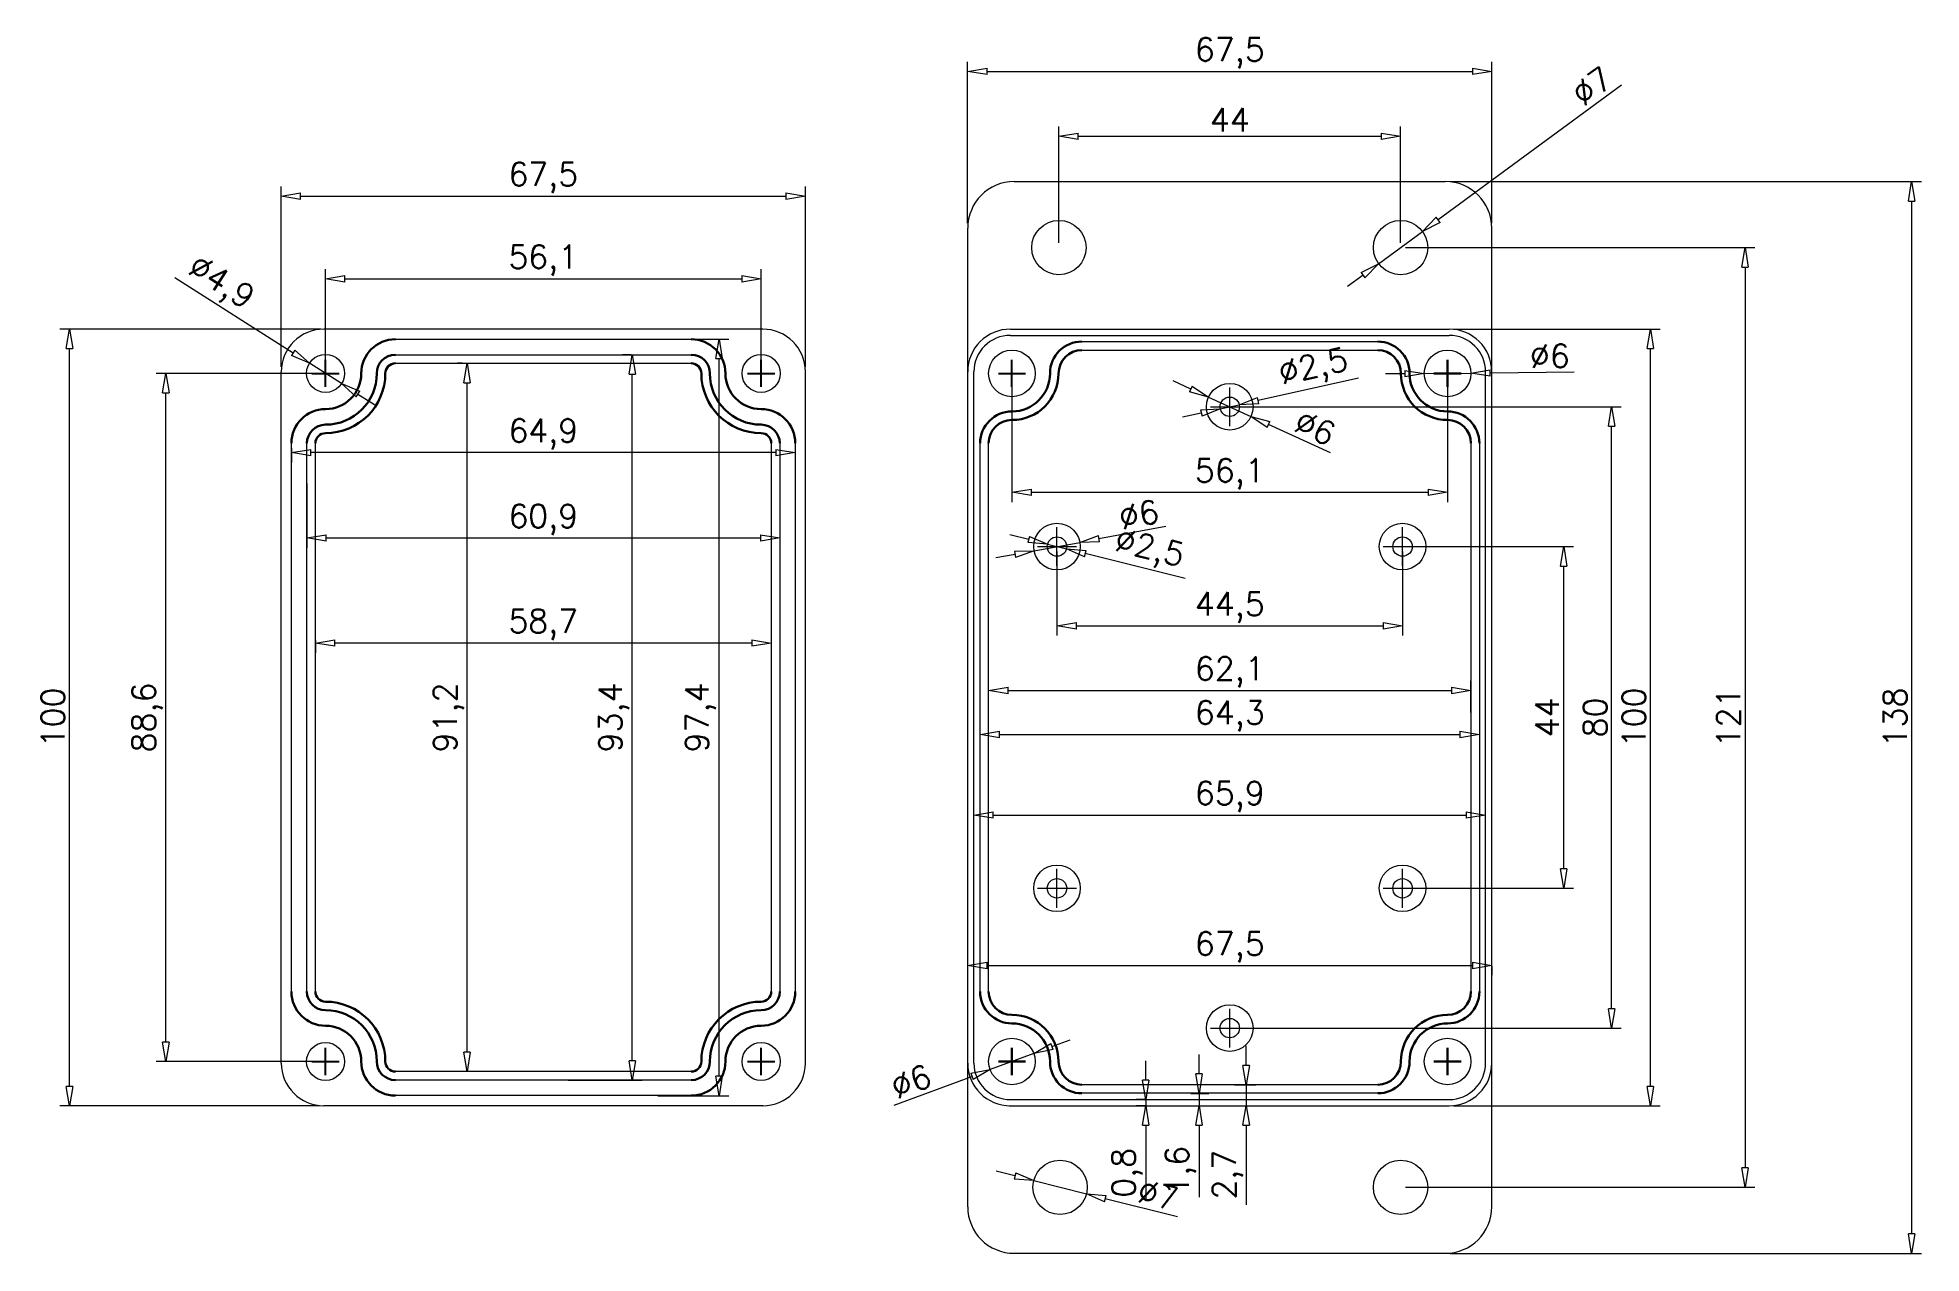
# Model space of a CAD drawing. Header units: millimetres. Extents: x 7142 to 7385, y -256 to -99.
import ezdxf

# ---------------------------------------------------------------- set-up
doc = ezdxf.new("R2010")
doc.units = ezdxf.units.MM
doc.header["$LTSCALE"] = 0.3
doc.linetypes.add('CENTER2', pattern=[28.575, 19.05, -3.175, 3.175, -3.175])
doc.layers.get('0').update_dxf_attribs({"lineweight": 30})
doc.layers.add('A', color=1, linetype='CENTER2')
doc.layers.add('D', color=3, linetype='Continuous', lineweight=15)
doc.styles.get("Standard").update_dxf_attribs({"font": 'txt.shx'})
doc.dimstyles.new('ISO-25', dxfattribs={"dimtxt": 3, "dimasz": 2.5, "dimexe": 1.25, "dimexo": 0.625, "dimtad": 1, "dimdec": 6, "dimtxsty": 'Standard', "dimblk": 'CLOSEDBLANK', "dimcen": 2.5, "dimazin": 0, "dimtfac": 1, "dimtdec": 6, "dimtmove": 0, "dimatfit": 3, "dimfxl": 1, "dimlwd": 15, "dimlwe": 15, "dimarcsym": 0})

msp = doc.modelspace()

# ---------------------------------------------------------------- blocks, each defined once
blk = doc.blocks.new('_ClosedBlank')
at = {"color": 0, "linetype": 'ByBlock', "lineweight": -2}
for p, q in [((-1, 0.167), (0, 0)), ((-1, 0.167), (-1, -0.167)), ((0, 0), (-1, -0.167))]:
    blk.add_line(p, q, dxfattribs=at)
blk = doc.blocks.new('*D14')
at = {"layer": 'D', "color": 0, "linetype": 'ByBlock', "lineweight": 15, "ltscale": 0.3}
for p, q in [((7179.43, -141.61), (7179.43, -128.81)), ((7181.93, -130.06), (7233.03, -130.06)), ((7235.53, -141.61), (7235.53, -128.81))]:
    blk.add_line(p, q, dxfattribs=at)
at = {"layer": 'Defpoints', "color": 0, "linetype": 'ByBlock', "ltscale": 0.3}
for p in [(7235.53, -130.06), (7179.43, -142.24), (7235.53, -142.24)]:
    blk.add_point(p, dxfattribs=at)
at = {"layer": 'D', "color": 0, "linetype": 'ByBlock', "lineweight": 15, "ltscale": 0.3, "xscale": 2.5, "yscale": 2.5, "zscale": 2.5, "rotation": 180}
blk.add_blockref('_ClosedBlank', (7179.43, -130.06), dxfattribs=at)
at = {"layer": 'D', "color": 0, "linetype": 'ByBlock', "lineweight": 15, "ltscale": 0.3, "xscale": 2.5, "yscale": 2.5, "zscale": 2.5}
blk.add_blockref('_ClosedBlank', (7235.53, -130.06), dxfattribs=at)
at = {"layer": 'D', "color": 0, "linetype": 'ByBlock', "ltscale": 0.3, "insert": (7207.48, -127.68), "char_height": 3, "attachment_point": 5}
blk.add_mtext('56,1', dxfattribs=at)
blk = doc.blocks.new('*D15')
at = {"layer": 'D', "color": 0, "linetype": 'ByBlock', "lineweight": 15, "ltscale": 0.3}
for p, q in [((7173.73, -141.41), (7173.73, -118.16)), ((7241.23, -141.41), (7241.23, -118.16)), ((7176.23, -119.41), (7238.73, -119.41))]:
    blk.add_line(p, q, dxfattribs=at)
at = {"layer": 'Defpoints', "color": 0, "linetype": 'ByBlock', "ltscale": 0.3}
for p in [(7241.23, -119.41), (7173.73, -142.04), (7241.23, -142.04)]:
    blk.add_point(p, dxfattribs=at)
at = {"layer": 'D', "color": 0, "linetype": 'ByBlock', "lineweight": 15, "ltscale": 0.3, "xscale": 2.5, "yscale": 2.5, "zscale": 2.5, "rotation": 180}
blk.add_blockref('_ClosedBlank', (7173.73, -119.41), dxfattribs=at)
at = {"layer": 'D', "color": 0, "linetype": 'ByBlock', "lineweight": 15, "ltscale": 0.3, "xscale": 2.5, "yscale": 2.5, "zscale": 2.5}
blk.add_blockref('_ClosedBlank', (7241.23, -119.41), dxfattribs=at)
at = {"layer": 'D', "color": 0, "linetype": 'ByBlock', "ltscale": 0.3, "insert": (7207.48, -117.04), "char_height": 3, "attachment_point": 5}
blk.add_mtext('67,5', dxfattribs=at)
blk = doc.blocks.new('*D16')
at = {"layer": 'D', "color": 0, "linetype": 'ByBlock', "lineweight": 15, "ltscale": 0.3}
for p, q in [((7175.03, -151.86), (7175.03, -153.69)), ((7237.43, -152.44), (7177.53, -152.44)), ((7239.93, -151.86), (7239.93, -153.69))]:
    blk.add_line(p, q, dxfattribs=at)
at = {"layer": 'Defpoints', "color": 0, "linetype": 'ByBlock', "ltscale": 0.3}
for p in [(7175.03, -151.24), (7175.03, -152.44), (7239.93, -151.24)]:
    blk.add_point(p, dxfattribs=at)
at = {"layer": 'D', "color": 0, "linetype": 'ByBlock', "lineweight": 15, "ltscale": 0.3, "xscale": 2.5, "yscale": 2.5, "zscale": 2.5, "rotation": 180}
blk.add_blockref('_ClosedBlank', (7175.03, -152.44), dxfattribs=at)
at = {"layer": 'D', "color": 0, "linetype": 'ByBlock', "lineweight": 15, "ltscale": 0.3, "xscale": 2.5, "yscale": 2.5, "zscale": 2.5}
blk.add_blockref('_ClosedBlank', (7239.93, -152.44), dxfattribs=at)
at = {"layer": 'D', "color": 0, "linetype": 'ByBlock', "ltscale": 0.3, "insert": (7207.48, -150.06), "char_height": 3, "attachment_point": 5}
blk.add_mtext('64,9', dxfattribs=at)
blk = doc.blocks.new('*D17')
at = {"layer": 'D', "color": 0, "linetype": 'ByBlock', "lineweight": 15, "ltscale": 0.3}
for p, q in [((7177.03, -156.43), (7177.03, -164.68)), ((7237.93, -157.26), (7237.93, -164.68)), ((7179.53, -163.43), (7235.43, -163.43))]:
    blk.add_line(p, q, dxfattribs=at)
at = {"layer": 'Defpoints', "color": 0, "linetype": 'ByBlock', "ltscale": 0.3}
for p in [(7177.03, -155.81), (7237.93, -156.64), (7237.93, -163.43)]:
    blk.add_point(p, dxfattribs=at)
at = {"layer": 'D', "color": 0, "linetype": 'ByBlock', "lineweight": 15, "ltscale": 0.3, "xscale": 2.5, "yscale": 2.5, "zscale": 2.5, "rotation": 180}
blk.add_blockref('_ClosedBlank', (7177.03, -163.43), dxfattribs=at)
at = {"layer": 'D', "color": 0, "linetype": 'ByBlock', "lineweight": 15, "ltscale": 0.3, "xscale": 2.5, "yscale": 2.5, "zscale": 2.5}
blk.add_blockref('_ClosedBlank', (7237.93, -163.43), dxfattribs=at)
at = {"layer": 'D', "color": 0, "linetype": 'ByBlock', "ltscale": 0.3, "insert": (7207.48, -161.06), "char_height": 3, "attachment_point": 5}
blk.add_mtext('60,9', dxfattribs=at)
blk = doc.blocks.new('*D18')
at = {"layer": 'D', "color": 0, "linetype": 'ByBlock', "lineweight": 15, "ltscale": 0.3}
for p, q in [((7236.83, -169.81), (7236.83, -178.21)), ((7178.13, -176.64), (7178.13, -178.21)), ((7234.33, -176.96), (7180.63, -176.96))]:
    blk.add_line(p, q, dxfattribs=at)
at = {"layer": 'Defpoints', "color": 0, "linetype": 'ByBlock', "ltscale": 0.3}
for p in [(7236.83, -169.18), (7178.13, -176.02), (7178.13, -176.96)]:
    blk.add_point(p, dxfattribs=at)
at = {"layer": 'D', "color": 0, "linetype": 'ByBlock', "lineweight": 15, "ltscale": 0.3, "xscale": 2.5, "yscale": 2.5, "zscale": 2.5, "rotation": 180}
blk.add_blockref('_ClosedBlank', (7178.13, -176.96), dxfattribs=at)
at = {"layer": 'D', "color": 0, "linetype": 'ByBlock', "lineweight": 15, "ltscale": 0.3, "xscale": 2.5, "yscale": 2.5, "zscale": 2.5}
blk.add_blockref('_ClosedBlank', (7236.83, -176.96), dxfattribs=at)
at = {"layer": 'D', "color": 0, "linetype": 'ByBlock', "ltscale": 0.3, "insert": (7207.48, -174.58), "char_height": 3, "attachment_point": 5}
blk.add_mtext('58,7', dxfattribs=at)
blk = doc.blocks.new('*D19')
at = {"layer": 'D', "color": 0, "linetype": 'ByBlock', "lineweight": 15, "ltscale": 0.3}
for p, q in [((7178.81, -142.24), (7157.62, -142.24)), ((7158.87, -228.34), (7158.87, -144.74)), ((7178.81, -230.84), (7157.62, -230.84))]:
    blk.add_line(p, q, dxfattribs=at)
at = {"layer": 'Defpoints', "color": 0, "linetype": 'ByBlock', "ltscale": 0.3}
for p in [(7158.87, -142.24), (7179.43, -142.24), (7179.43, -230.84)]:
    blk.add_point(p, dxfattribs=at)
at = {"layer": 'D', "color": 0, "linetype": 'ByBlock', "lineweight": 15, "ltscale": 0.3, "xscale": 2.5, "yscale": 2.5, "zscale": 2.5}
for p, rotation in [((7158.87, -142.24), 90), ((7158.87, -230.84), 270)]:
    blk.add_blockref('_ClosedBlank', p, dxfattribs=dict(at, rotation=rotation))
at = {"layer": 'D', "color": 0, "linetype": 'ByBlock', "ltscale": 0.3, "insert": (7156.49, -186.54), "char_height": 3, "attachment_point": 5, "rotation": 90}
blk.add_mtext('88,6', dxfattribs=at)
blk = doc.blocks.new('*D20')
at = {"layer": 'D', "color": 0, "linetype": 'ByBlock', "lineweight": 15, "ltscale": 0.3}
for p, q in [((7197.04, -140.94), (7196.41, -140.94)), ((7197.66, -229.64), (7197.66, -143.44)), ((7197.04, -232.14), (7196.41, -232.14))]:
    blk.add_line(p, q, dxfattribs=at)
at = {"layer": 'Defpoints', "color": 0, "linetype": 'ByBlock', "ltscale": 0.3}
for p in [(7197.66, -140.94), (7197.66, -140.94), (7197.66, -232.14)]:
    blk.add_point(p, dxfattribs=at)
at = {"layer": 'D', "color": 0, "linetype": 'ByBlock', "lineweight": 15, "ltscale": 0.3, "xscale": 2.5, "yscale": 2.5, "zscale": 2.5}
for p, rotation in [((7197.66, -140.94), 90), ((7197.66, -232.14), 270)]:
    blk.add_blockref('_ClosedBlank', p, dxfattribs=dict(at, rotation=rotation))
at = {"layer": 'D', "color": 0, "linetype": 'ByBlock', "ltscale": 0.3, "insert": (7195.29, -186.54), "char_height": 3, "attachment_point": 5, "rotation": 90}
blk.add_mtext('91,2', dxfattribs=at)
blk = doc.blocks.new('*D22')
at = {"layer": 'D', "color": 0, "linetype": 'ByBlock', "lineweight": 15, "ltscale": 0.3}
for p, q in [((7218.78, -139.84), (7217.69, -139.84)), ((7218.94, -230.74), (7218.94, -142.34)), ((7210.7, -233.24), (7220.19, -233.24))]:
    blk.add_line(p, q, dxfattribs=at)
at = {"layer": 'Defpoints', "color": 0, "linetype": 'ByBlock', "ltscale": 0.3}
for p in [(7218.94, -139.84), (7219.4, -139.84), (7210.07, -233.24)]:
    blk.add_point(p, dxfattribs=at)
at = {"layer": 'D', "color": 0, "linetype": 'ByBlock', "lineweight": 15, "ltscale": 0.3, "xscale": 2.5, "yscale": 2.5, "zscale": 2.5}
for p, rotation in [((7218.94, -139.84), 90), ((7218.94, -233.24), 270)]:
    blk.add_blockref('_ClosedBlank', p, dxfattribs=dict(at, rotation=rotation))
at = {"layer": 'D', "color": 0, "linetype": 'ByBlock', "ltscale": 0.3, "insert": (7216.57, -186.54), "char_height": 3, "attachment_point": 5, "rotation": 90}
blk.add_mtext('93,4', dxfattribs=at)
blk = doc.blocks.new('*D23')
at = {"layer": 'D', "color": 0, "linetype": 'ByBlock', "lineweight": 15, "ltscale": 0.3}
for p, q in [((7225.06, -137.84), (7231.36, -137.84)), ((7230.11, -232.74), (7230.11, -140.34)), ((7222.22, -235.24), (7231.36, -235.24))]:
    blk.add_line(p, q, dxfattribs=at)
at = {"layer": 'Defpoints', "color": 0, "linetype": 'ByBlock', "ltscale": 0.3}
for p in [(7224.44, -137.84), (7230.11, -137.84), (7221.59, -235.24)]:
    blk.add_point(p, dxfattribs=at)
at = {"layer": 'D', "color": 0, "linetype": 'ByBlock', "lineweight": 15, "ltscale": 0.3, "xscale": 2.5, "yscale": 2.5, "zscale": 2.5}
for p, rotation in [((7230.11, -137.84), 90), ((7230.11, -235.24), 270)]:
    blk.add_blockref('_ClosedBlank', p, dxfattribs=dict(at, rotation=rotation))
at = {"layer": 'D', "color": 0, "linetype": 'ByBlock', "ltscale": 0.3, "insert": (7227.73, -186.54), "char_height": 3, "attachment_point": 5, "rotation": 90}
blk.add_mtext('97,4', dxfattribs=at)
blk = doc.blocks.new('*D24')
at = {"layer": 'D', "color": 0, "linetype": 'ByBlock', "lineweight": 15, "ltscale": 0.3}
for p, q in [((7160.02, -129.89), (7175.26, -139.58)), ((7181.5, -143.55), (7177.37, -140.92)), ((7183.61, -144.9), (7185.72, -146.24))]:
    blk.add_line(p, q, dxfattribs=at)
at = {"layer": 'Defpoints', "color": 0, "linetype": 'ByBlock', "ltscale": 0.3}
for p in [(7177.37, -140.92), (7181.5, -143.55)]:
    blk.add_point(p, dxfattribs=at)
at = {"layer": 'D', "color": 0, "linetype": 'ByBlock', "lineweight": 15, "ltscale": 0.3, "xscale": 2.5, "yscale": 2.5, "zscale": 2.5}
for p, rotation in [((7177.37, -140.92), 327.5342931226585), ((7181.5, -143.55), 147.5342931226585)]:
    blk.add_blockref('_ClosedBlank', p, dxfattribs=dict(at, rotation=rotation))
at = {"layer": 'D', "color": 0, "linetype": 'ByBlock', "ltscale": 0.3, "insert": (7165.83, -130.77), "char_height": 3, "attachment_point": 5, "rotation": 327.5343}
blk.add_mtext('∅4,9', dxfattribs=at)
blk = doc.blocks.new('*D25')
at = {"layer": 'D', "color": 0, "linetype": 'ByBlock', "lineweight": 15, "ltscale": 0.3}
for p, q in [((7178.81, -136.54), (7145.21, -136.54)), ((7146.46, -234.04), (7146.46, -139.04)), ((7178.61, -236.54), (7145.21, -236.54))]:
    blk.add_line(p, q, dxfattribs=at)
at = {"layer": 'Defpoints', "color": 0, "linetype": 'ByBlock', "ltscale": 0.3}
for p in [(7146.46, -136.54), (7179.43, -136.54), (7179.23, -236.54)]:
    blk.add_point(p, dxfattribs=at)
at = {"layer": 'D', "color": 0, "linetype": 'ByBlock', "lineweight": 15, "ltscale": 0.3, "xscale": 2.5, "yscale": 2.5, "zscale": 2.5}
for p, rotation in [((7146.46, -136.54), 90), ((7146.46, -236.54), 270)]:
    blk.add_blockref('_ClosedBlank', p, dxfattribs=dict(at, rotation=rotation))
at = {"layer": 'D', "color": 0, "linetype": 'ByBlock', "ltscale": 0.3, "insert": (7144.33, -186.54), "char_height": 3, "attachment_point": 5, "rotation": 90}
blk.add_mtext('100', dxfattribs=at)
blk = doc.blocks.new('*D26')
at = {"layer": 'D', "color": 0, "linetype": 'ByBlock', "lineweight": 15, "ltscale": 0.3}
for p, q in [((7273.88, -125.41), (7273.88, -110.46)), ((7317.88, -125.41), (7317.88, -110.46)), ((7276.38, -111.71), (7315.38, -111.71))]:
    blk.add_line(p, q, dxfattribs=at)
at = {"layer": 'Defpoints', "color": 0, "linetype": 'ByBlock', "ltscale": 0.3}
for p in [(7317.88, -111.71), (7273.88, -126.04), (7317.88, -126.04)]:
    blk.add_point(p, dxfattribs=at)
at = {"layer": 'D', "color": 0, "linetype": 'ByBlock', "lineweight": 15, "ltscale": 0.3, "xscale": 2.5, "yscale": 2.5, "zscale": 2.5, "rotation": 180}
blk.add_blockref('_ClosedBlank', (7273.88, -111.71), dxfattribs=at)
at = {"layer": 'D', "color": 0, "linetype": 'ByBlock', "lineweight": 15, "ltscale": 0.3, "xscale": 2.5, "yscale": 2.5, "zscale": 2.5}
blk.add_blockref('_ClosedBlank', (7317.88, -111.71), dxfattribs=at)
at = {"layer": 'D', "color": 0, "linetype": 'ByBlock', "ltscale": 0.3, "insert": (7295.88, -109.58), "char_height": 3, "attachment_point": 5}
blk.add_mtext('44', dxfattribs=at)
blk = doc.blocks.new('*D27')
at = {"layer": 'D', "color": 0, "linetype": 'ByBlock', "lineweight": 15, "ltscale": 0.3}
for p, q in [((7262.13, -122.91), (7262.13, -102.1)), ((7264.63, -103.35), (7327.13, -103.35)), ((7329.63, -122.91), (7329.63, -102.1))]:
    blk.add_line(p, q, dxfattribs=at)
at = {"layer": 'Defpoints', "color": 0, "linetype": 'ByBlock', "ltscale": 0.3}
for p in [(7329.63, -103.35), (7262.13, -123.54), (7329.63, -123.54)]:
    blk.add_point(p, dxfattribs=at)
at = {"layer": 'D', "color": 0, "linetype": 'ByBlock', "lineweight": 15, "ltscale": 0.3, "xscale": 2.5, "yscale": 2.5, "zscale": 2.5, "rotation": 180}
blk.add_blockref('_ClosedBlank', (7262.13, -103.35), dxfattribs=at)
at = {"layer": 'D', "color": 0, "linetype": 'ByBlock', "lineweight": 15, "ltscale": 0.3, "xscale": 2.5, "yscale": 2.5, "zscale": 2.5}
blk.add_blockref('_ClosedBlank', (7329.63, -103.35), dxfattribs=at)
at = {"layer": 'D', "color": 0, "linetype": 'ByBlock', "ltscale": 0.3, "insert": (7295.88, -100.98), "char_height": 3, "attachment_point": 5}
blk.add_mtext('67,5', dxfattribs=at)
blk = doc.blocks.new('*D28')
at = {"layer": 'D', "color": 0, "linetype": 'ByBlock', "lineweight": 15, "ltscale": 0.3}
for p, q in [((7267.83, -142.86), (7267.83, -158.8)), ((7323.93, -142.86), (7323.93, -158.8)), ((7270.33, -157.55), (7321.43, -157.55))]:
    blk.add_line(p, q, dxfattribs=at)
at = {"layer": 'Defpoints', "color": 0, "linetype": 'ByBlock', "ltscale": 0.3}
for p in [(7267.83, -142.24), (7323.93, -142.24), (7323.93, -157.55)]:
    blk.add_point(p, dxfattribs=at)
at = {"layer": 'D', "color": 0, "linetype": 'ByBlock', "lineweight": 15, "ltscale": 0.3, "xscale": 2.5, "yscale": 2.5, "zscale": 2.5, "rotation": 180}
blk.add_blockref('_ClosedBlank', (7267.83, -157.55), dxfattribs=at)
at = {"layer": 'D', "color": 0, "linetype": 'ByBlock', "lineweight": 15, "ltscale": 0.3, "xscale": 2.5, "yscale": 2.5, "zscale": 2.5}
blk.add_blockref('_ClosedBlank', (7323.93, -157.55), dxfattribs=at)
at = {"layer": 'D', "color": 0, "linetype": 'ByBlock', "ltscale": 0.3, "insert": (7295.88, -155.18), "char_height": 3, "attachment_point": 5}
blk.add_mtext('56,1', dxfattribs=at)
blk = doc.blocks.new('*D29')
at = {"layer": 'D', "color": 0, "linetype": 'ByBlock', "lineweight": 15, "ltscale": 0.3}
for p, q in [((7273.63, -165.16), (7273.63, -176)), ((7318.13, -165.16), (7318.13, -176)), ((7276.13, -174.75), (7315.63, -174.75))]:
    blk.add_line(p, q, dxfattribs=at)
at = {"layer": 'Defpoints', "color": 0, "linetype": 'ByBlock', "ltscale": 0.3}
for p in [(7273.63, -164.54), (7318.13, -164.54), (7318.13, -174.75)]:
    blk.add_point(p, dxfattribs=at)
at = {"layer": 'D', "color": 0, "linetype": 'ByBlock', "lineweight": 15, "ltscale": 0.3, "xscale": 2.5, "yscale": 2.5, "zscale": 2.5, "rotation": 180}
blk.add_blockref('_ClosedBlank', (7273.63, -174.75), dxfattribs=at)
at = {"layer": 'D', "color": 0, "linetype": 'ByBlock', "lineweight": 15, "ltscale": 0.3, "xscale": 2.5, "yscale": 2.5, "zscale": 2.5}
blk.add_blockref('_ClosedBlank', (7318.13, -174.75), dxfattribs=at)
at = {"layer": 'D', "color": 0, "linetype": 'ByBlock', "ltscale": 0.3, "insert": (7295.88, -172.38), "char_height": 3, "attachment_point": 5}
blk.add_mtext('44,5', dxfattribs=at)
blk = doc.blocks.new('*D30')
at = {"layer": 'D', "color": 0, "linetype": 'ByBlock', "lineweight": 15, "ltscale": 0.3}
for p, q in [((7264.83, -185.91), (7264.83, -181.82)), ((7326.93, -185.91), (7326.93, -181.82)), ((7267.33, -183.07), (7324.43, -183.07))]:
    blk.add_line(p, q, dxfattribs=at)
at = {"layer": 'Defpoints', "color": 0, "linetype": 'ByBlock', "ltscale": 0.3}
for p in [(7326.93, -183.07), (7264.83, -186.54), (7326.93, -186.54)]:
    blk.add_point(p, dxfattribs=at)
at = {"layer": 'D', "color": 0, "linetype": 'ByBlock', "lineweight": 15, "ltscale": 0.3, "xscale": 2.5, "yscale": 2.5, "zscale": 2.5, "rotation": 180}
blk.add_blockref('_ClosedBlank', (7264.83, -183.07), dxfattribs=at)
at = {"layer": 'D', "color": 0, "linetype": 'ByBlock', "lineweight": 15, "ltscale": 0.3, "xscale": 2.5, "yscale": 2.5, "zscale": 2.5}
blk.add_blockref('_ClosedBlank', (7326.93, -183.07), dxfattribs=at)
at = {"layer": 'D', "color": 0, "linetype": 'ByBlock', "ltscale": 0.3, "insert": (7295.88, -180.7), "char_height": 3, "attachment_point": 5}
blk.add_mtext('62,1', dxfattribs=at)
blk = doc.blocks.new('*D31')
at = {"layer": 'D', "color": 0, "linetype": 'ByBlock', "lineweight": 15, "ltscale": 0.3}
for p, q in [((7263.73, -189.31), (7263.73, -187.48)), ((7266.23, -188.73), (7325.53, -188.73)), ((7328.03, -188.45), (7328.03, -189.98))]:
    blk.add_line(p, q, dxfattribs=at)
at = {"layer": 'Defpoints', "color": 0, "linetype": 'ByBlock', "ltscale": 0.3}
for p in [(7328.03, -187.82), (7328.03, -188.73), (7263.73, -189.94)]:
    blk.add_point(p, dxfattribs=at)
at = {"layer": 'D', "color": 0, "linetype": 'ByBlock', "lineweight": 15, "ltscale": 0.3, "xscale": 2.5, "yscale": 2.5, "zscale": 2.5, "rotation": 180}
blk.add_blockref('_ClosedBlank', (7263.73, -188.73), dxfattribs=at)
at = {"layer": 'D', "color": 0, "linetype": 'ByBlock', "lineweight": 15, "ltscale": 0.3, "xscale": 2.5, "yscale": 2.5, "zscale": 2.5}
blk.add_blockref('_ClosedBlank', (7328.03, -188.73), dxfattribs=at)
at = {"layer": 'D', "color": 0, "linetype": 'ByBlock', "ltscale": 0.3, "insert": (7295.88, -186.36), "char_height": 3, "attachment_point": 5}
blk.add_mtext('64,3', dxfattribs=at)
blk = doc.blocks.new('*D32')
at = {"layer": 'D', "color": 0, "linetype": 'ByBlock', "lineweight": 15, "ltscale": 0.3}
for p, q in [((7262.93, -201.17), (7262.93, -197.86)), ((7328.83, -211.18), (7328.83, -197.86)), ((7265.43, -199.11), (7326.33, -199.11))]:
    blk.add_line(p, q, dxfattribs=at)
at = {"layer": 'Defpoints', "color": 0, "linetype": 'ByBlock', "ltscale": 0.3}
for p in [(7328.83, -199.11), (7262.93, -201.8), (7328.83, -211.81)]:
    blk.add_point(p, dxfattribs=at)
at = {"layer": 'D', "color": 0, "linetype": 'ByBlock', "lineweight": 15, "ltscale": 0.3, "xscale": 2.5, "yscale": 2.5, "zscale": 2.5, "rotation": 180}
blk.add_blockref('_ClosedBlank', (7262.93, -199.11), dxfattribs=at)
at = {"layer": 'D', "color": 0, "linetype": 'ByBlock', "lineweight": 15, "ltscale": 0.3, "xscale": 2.5, "yscale": 2.5, "zscale": 2.5}
blk.add_blockref('_ClosedBlank', (7328.83, -199.11), dxfattribs=at)
at = {"layer": 'D', "color": 0, "linetype": 'ByBlock', "ltscale": 0.3, "insert": (7295.88, -196.73), "char_height": 3, "attachment_point": 5}
blk.add_mtext('65,9', dxfattribs=at)
blk = doc.blocks.new('*D33')
at = {"layer": 'D', "color": 0, "linetype": 'ByBlock', "lineweight": 15, "ltscale": 0.3}
for p, q in [((7262.13, -217.23), (7262.13, -219.73)), ((7264.63, -218.48), (7327.13, -218.48)), ((7329.63, -218.55), (7329.63, -219.73))]:
    blk.add_line(p, q, dxfattribs=at)
at = {"layer": 'Defpoints', "color": 0, "linetype": 'ByBlock', "ltscale": 0.3}
for p in [(7262.13, -216.6), (7329.63, -217.93), (7329.63, -218.48)]:
    blk.add_point(p, dxfattribs=at)
at = {"layer": 'D', "color": 0, "linetype": 'ByBlock', "lineweight": 15, "ltscale": 0.3, "xscale": 2.5, "yscale": 2.5, "zscale": 2.5, "rotation": 180}
blk.add_blockref('_ClosedBlank', (7262.13, -218.48), dxfattribs=at)
at = {"layer": 'D', "color": 0, "linetype": 'ByBlock', "lineweight": 15, "ltscale": 0.3, "xscale": 2.5, "yscale": 2.5, "zscale": 2.5}
blk.add_blockref('_ClosedBlank', (7329.63, -218.48), dxfattribs=at)
at = {"layer": 'D', "color": 0, "linetype": 'ByBlock', "ltscale": 0.3, "insert": (7295.88, -216.11), "char_height": 3, "attachment_point": 5}
blk.add_mtext('67,5', dxfattribs=at)
blk = doc.blocks.new('*D35')
at = {"layer": 'D', "color": 0, "linetype": 'ByBlock', "lineweight": 15, "ltscale": 0.3}
for p, q in [((7324.76, -136.54), (7351.3, -136.54)), ((7350.05, -234.04), (7350.05, -139.04)), ((7324.76, -236.54), (7351.3, -236.54))]:
    blk.add_line(p, q, dxfattribs=at)
at = {"layer": 'Defpoints', "color": 0, "linetype": 'ByBlock', "ltscale": 0.3}
for p in [(7324.13, -136.54), (7350.05, -136.54), (7324.13, -236.54)]:
    blk.add_point(p, dxfattribs=at)
at = {"layer": 'D', "color": 0, "linetype": 'ByBlock', "lineweight": 15, "ltscale": 0.3, "xscale": 2.5, "yscale": 2.5, "zscale": 2.5}
for p, rotation in [((7350.05, -136.54), 90), ((7350.05, -236.54), 270)]:
    blk.add_blockref('_ClosedBlank', p, dxfattribs=dict(at, rotation=rotation))
at = {"layer": 'D', "color": 0, "linetype": 'ByBlock', "ltscale": 0.3, "insert": (7347.93, -186.54), "char_height": 3, "attachment_point": 5, "rotation": 90}
blk.add_mtext('100', dxfattribs=at)
blk = doc.blocks.new('*D36')
at = {"layer": 'D', "color": 0, "linetype": 'ByBlock', "lineweight": 15, "ltscale": 0.3}
for p, q in [((7324.26, -117.54), (7384.95, -117.54)), ((7383.7, -120.04), (7383.7, -253.04)), ((7324.26, -255.54), (7384.95, -255.54))]:
    blk.add_line(p, q, dxfattribs=at)
at = {"layer": 'Defpoints', "color": 0, "linetype": 'ByBlock', "ltscale": 0.3}
for p in [(7323.63, -117.54), (7323.63, -255.54), (7383.7, -255.54)]:
    blk.add_point(p, dxfattribs=at)
at = {"layer": 'D', "color": 0, "linetype": 'ByBlock', "lineweight": 15, "ltscale": 0.3, "xscale": 2.5, "yscale": 2.5, "zscale": 2.5}
for p, rotation in [((7383.7, -117.54), 90), ((7383.7, -255.54), 270)]:
    blk.add_blockref('_ClosedBlank', p, dxfattribs=dict(at, rotation=rotation))
at = {"layer": 'D', "color": 0, "linetype": 'ByBlock', "ltscale": 0.3, "insert": (7381.57, -186.54), "char_height": 3, "attachment_point": 5, "rotation": 90}
blk.add_mtext('138', dxfattribs=at)
blk = doc.blocks.new('*D37')
at = {"layer": 'D', "color": 0, "linetype": 'ByBlock', "lineweight": 15, "ltscale": 0.3}
for p, q in [((7318.51, -126.04), (7363.49, -126.04)), ((7362.24, -128.54), (7362.24, -244.54)), ((7318.51, -247.04), (7363.49, -247.04))]:
    blk.add_line(p, q, dxfattribs=at)
at = {"layer": 'Defpoints', "color": 0, "linetype": 'ByBlock', "ltscale": 0.3}
for p in [(7317.88, -126.04), (7317.88, -247.04), (7362.24, -247.04)]:
    blk.add_point(p, dxfattribs=at)
at = {"layer": 'D', "color": 0, "linetype": 'ByBlock', "lineweight": 15, "ltscale": 0.3, "xscale": 2.5, "yscale": 2.5, "zscale": 2.5}
for p, rotation in [((7362.24, -126.04), 90), ((7362.24, -247.04), 270)]:
    blk.add_blockref('_ClosedBlank', p, dxfattribs=dict(at, rotation=rotation))
at = {"layer": 'D', "color": 0, "linetype": 'ByBlock', "ltscale": 0.3, "insert": (7360.11, -186.54), "char_height": 3, "attachment_point": 5, "rotation": 90}
blk.add_mtext('121', dxfattribs=at)
blk = doc.blocks.new('*D38')
at = {"layer": 'D', "color": 0, "linetype": 'ByBlock', "lineweight": 15, "ltscale": 0.3}
for p, q in [((7318.76, -164.54), (7340.14, -164.54)), ((7338.89, -206.04), (7338.89, -167.04)), ((7318.76, -208.54), (7340.14, -208.54))]:
    blk.add_line(p, q, dxfattribs=at)
at = {"layer": 'Defpoints', "color": 0, "linetype": 'ByBlock', "ltscale": 0.3}
for p in [(7318.13, -164.54), (7338.89, -164.54), (7318.13, -208.54)]:
    blk.add_point(p, dxfattribs=at)
at = {"layer": 'D', "color": 0, "linetype": 'ByBlock', "lineweight": 15, "ltscale": 0.3, "xscale": 2.5, "yscale": 2.5, "zscale": 2.5}
for p, rotation in [((7338.89, -164.54), 90), ((7338.89, -208.54), 270)]:
    blk.add_blockref('_ClosedBlank', p, dxfattribs=dict(at, rotation=rotation))
at = {"layer": 'D', "color": 0, "linetype": 'ByBlock', "ltscale": 0.3, "insert": (7336.76, -186.54), "char_height": 3, "attachment_point": 5, "rotation": 90}
blk.add_mtext('44', dxfattribs=at)
blk = doc.blocks.new('*D39')
at = {"layer": 'D', "color": 0, "linetype": 'ByBlock', "lineweight": 15, "ltscale": 0.3}
for p, q in [((7296.51, -146.54), (7346.31, -146.54)), ((7345.06, -224.04), (7345.06, -149.04)), ((7296.51, -226.54), (7346.31, -226.54))]:
    blk.add_line(p, q, dxfattribs=at)
at = {"layer": 'Defpoints', "color": 0, "linetype": 'ByBlock', "ltscale": 0.3}
for p in [(7295.88, -146.54), (7345.06, -146.54), (7295.88, -226.54)]:
    blk.add_point(p, dxfattribs=at)
at = {"layer": 'D', "color": 0, "linetype": 'ByBlock', "lineweight": 15, "ltscale": 0.3, "xscale": 2.5, "yscale": 2.5, "zscale": 2.5}
for p, rotation in [((7345.06, -146.54), 90), ((7345.06, -226.54), 270)]:
    blk.add_blockref('_ClosedBlank', p, dxfattribs=dict(at, rotation=rotation))
at = {"layer": 'D', "color": 0, "linetype": 'ByBlock', "ltscale": 0.3, "insert": (7342.94, -186.54), "char_height": 3, "attachment_point": 5, "rotation": 90}
blk.add_mtext('80', dxfattribs=at)
blk = doc.blocks.new('*D40')
at = {"layer": 'D', "color": 0, "linetype": 'ByBlock', "lineweight": 15, "ltscale": 0.3}
for p, q in [((7346.33, -105.11), (7322.72, -122.48)), ((7315.06, -128.11), (7320.7, -123.96)), ((7313.05, -129.59), (7311.04, -131.07))]:
    blk.add_line(p, q, dxfattribs=at)
at = {"layer": 'Defpoints', "color": 0, "linetype": 'ByBlock', "ltscale": 0.3}
for p in [(7320.7, -123.96), (7315.06, -128.11)]:
    blk.add_point(p, dxfattribs=at)
at = {"layer": 'D', "color": 0, "linetype": 'ByBlock', "lineweight": 15, "ltscale": 0.3, "xscale": 2.5, "yscale": 2.5, "zscale": 2.5}
for p, rotation in [((7320.7, -123.96), 216.3372346374858), ((7315.06, -128.11), 36.33723463748584)]:
    blk.add_blockref('_ClosedBlank', p, dxfattribs=dict(at, rotation=rotation))
at = {"layer": 'D', "color": 0, "linetype": 'ByBlock', "ltscale": 0.3, "insert": (7342.55, -105.25), "char_height": 3, "attachment_point": 5, "rotation": 36.3372}
blk.add_mtext('∅7', dxfattribs=at)
blk = doc.blocks.new('*D41')
at = {"layer": 'D', "color": 0, "linetype": 'ByBlock', "lineweight": 15, "ltscale": 0.3}
for p, q in [((7290.88, -144.25), (7288.61, -143.21)), ((7293.16, -145.29), (7298.61, -147.79)), ((7308.84, -152.47), (7300.88, -148.83))]:
    blk.add_line(p, q, dxfattribs=at)
at = {"layer": 'Defpoints', "color": 0, "linetype": 'ByBlock', "ltscale": 0.3}
for p in [(7293.16, -145.29), (7298.61, -147.79)]:
    blk.add_point(p, dxfattribs=at)
at = {"layer": 'D', "color": 0, "linetype": 'ByBlock', "lineweight": 15, "ltscale": 0.3, "xscale": 2.5, "yscale": 2.5, "zscale": 2.5}
for p, rotation in [((7293.16, -145.29), 335.3975568032723), ((7298.61, -147.79), 155.3975568032724)]:
    blk.add_blockref('_ClosedBlank', p, dxfattribs=dict(at, rotation=rotation))
at = {"layer": 'D', "color": 0, "linetype": 'ByBlock', "ltscale": 0.3, "insert": (7306.88, -149.24), "char_height": 3, "attachment_point": 5, "rotation": 335.3976}
blk.add_mtext('∅6', dxfattribs=at)
blk = doc.blocks.new('*D42')
at = {"layer": 'D', "color": 0, "linetype": 'ByBlock', "lineweight": 15, "ltscale": 0.3}
for p, q in [((7312.48, -142.85), (7299.54, -145.72)), ((7292.22, -147.35), (7289.78, -147.89)), ((7294.66, -146.81), (7297.1, -146.27))]:
    blk.add_line(p, q, dxfattribs=at)
at = {"layer": 'Defpoints', "color": 0, "linetype": 'ByBlock', "ltscale": 0.3}
for p in [(7294.66, -146.81), (7297.1, -146.27)]:
    blk.add_point(p, dxfattribs=at)
at = {"layer": 'D', "color": 0, "linetype": 'ByBlock', "lineweight": 15, "ltscale": 0.3, "xscale": 2.5, "yscale": 2.5, "zscale": 2.5}
for p, rotation in [((7297.1, -146.27), 192.5169059277943), ((7294.66, -146.81), 12.51690592779436)]:
    blk.add_blockref('_ClosedBlank', p, dxfattribs=dict(at, rotation=rotation))
at = {"layer": 'D', "color": 0, "linetype": 'ByBlock', "ltscale": 0.3, "insert": (7306.72, -141.7), "char_height": 3, "attachment_point": 5, "rotation": 12.5169}
blk.add_mtext('∅2,5', dxfattribs=at)
blk = doc.blocks.new('*D43')
at = {"layer": 'D', "color": 0, "linetype": 'ByBlock', "lineweight": 15, "ltscale": 0.3}
for p, q in [((7318.43, -142.28), (7315.93, -142.31)), ((7320.93, -142.26), (7326.93, -142.21)), ((7340.24, -142.1), (7329.43, -142.19))]:
    blk.add_line(p, q, dxfattribs=at)
at = {"layer": 'Defpoints', "color": 0, "linetype": 'ByBlock', "ltscale": 0.3}
for p in [(7320.93, -142.26), (7326.93, -142.21)]:
    blk.add_point(p, dxfattribs=at)
at = {"layer": 'D', "color": 0, "linetype": 'ByBlock', "lineweight": 15, "ltscale": 0.3, "xscale": 2.5, "yscale": 2.5, "zscale": 2.5}
for p, rotation in [((7320.93, -142.26), 0.475638315134983), ((7326.93, -142.21), 180.475638315135)]:
    blk.add_blockref('_ClosedBlank', p, dxfattribs=dict(at, rotation=rotation))
at = {"layer": 'D', "color": 0, "linetype": 'ByBlock', "ltscale": 0.3, "insert": (7337.1, -140), "char_height": 3, "attachment_point": 5, "rotation": 0.4756}
blk.add_mtext('∅6', dxfattribs=at)
blk = doc.blocks.new('*D44')
at = {"layer": 'D', "color": 0, "linetype": 'ByBlock', "lineweight": 15, "ltscale": 0.3}
for p, q in [((7287.64, -161.93), (7279.04, -163.53)), ((7270.68, -165.09), (7276.58, -163.99)), ((7268.23, -165.54), (7265.77, -166))]:
    blk.add_line(p, q, dxfattribs=at)
at = {"layer": 'Defpoints', "color": 0, "linetype": 'ByBlock', "ltscale": 0.3}
for p in [(7276.58, -163.99), (7270.68, -165.09)]:
    blk.add_point(p, dxfattribs=at)
at = {"layer": 'D', "color": 0, "linetype": 'ByBlock', "lineweight": 15, "ltscale": 0.3, "xscale": 2.5, "yscale": 2.5, "zscale": 2.5}
for p, rotation in [((7270.68, -165.09), 10.55671646862388), ((7276.58, -163.99), 190.5567164686239)]:
    blk.add_blockref('_ClosedBlank', p, dxfattribs=dict(at, rotation=rotation))
at = {"layer": 'D', "color": 0, "linetype": 'ByBlock', "ltscale": 0.3, "insert": (7284.18, -160.41), "char_height": 3, "attachment_point": 5, "rotation": 10.5567}
blk.add_mtext('∅6', dxfattribs=at)
blk = doc.blocks.new('*D45')
at = {"layer": 'D', "color": 0, "linetype": 'ByBlock', "lineweight": 15, "ltscale": 0.3}
for p, q in [((7270, -163.63), (7267.57, -163.02)), ((7272.42, -164.23), (7274.85, -164.84)), ((7290.13, -168.65), (7277.27, -165.44))]:
    blk.add_line(p, q, dxfattribs=at)
at = {"layer": 'Defpoints', "color": 0, "linetype": 'ByBlock', "ltscale": 0.3}
for p in [(7272.42, -164.23), (7274.85, -164.84)]:
    blk.add_point(p, dxfattribs=at)
at = {"layer": 'D', "color": 0, "linetype": 'ByBlock', "lineweight": 15, "ltscale": 0.3, "xscale": 2.5, "yscale": 2.5, "zscale": 2.5}
for p, rotation in [((7272.42, -164.23), 345.9965136757251), ((7274.85, -164.84), 165.9965136757251)]:
    blk.add_blockref('_ClosedBlank', p, dxfattribs=dict(at, rotation=rotation))
at = {"layer": 'D', "color": 0, "linetype": 'ByBlock', "ltscale": 0.3, "insert": (7285.49, -165.05), "char_height": 3, "attachment_point": 5, "rotation": 345.9965}
blk.add_mtext('∅2,5', dxfattribs=at)
blk = doc.blocks.new('*D46')
at = {"layer": 'D', "color": 0, "linetype": 'ByBlock', "lineweight": 15, "ltscale": 0.3}
for p, q in [((7268.22, -245.57), (7265.79, -244.96)), ((7270.64, -246.18), (7277.43, -247.89)), ((7289.14, -250.84), (7279.85, -248.5))]:
    blk.add_line(p, q, dxfattribs=at)
at = {"layer": 'Defpoints', "color": 0, "linetype": 'ByBlock', "ltscale": 0.3}
for p in [(7270.64, -246.18), (7277.43, -247.89)]:
    blk.add_point(p, dxfattribs=at)
at = {"layer": 'D', "color": 0, "linetype": 'ByBlock', "lineweight": 15, "ltscale": 0.3, "xscale": 2.5, "yscale": 2.5, "zscale": 2.5}
for p, rotation in [((7270.64, -246.18), 345.863526351718), ((7277.43, -247.89), 165.863526351718)]:
    blk.add_blockref('_ClosedBlank', p, dxfattribs=dict(at, rotation=rotation))
at = {"layer": 'D', "color": 0, "linetype": 'ByBlock', "ltscale": 0.3, "insert": (7286.63, -248.02), "char_height": 3, "attachment_point": 5, "rotation": 345.8635}
blk.add_mtext('∅7', dxfattribs=at)
blk = doc.blocks.new('*D47')
at = {"layer": 'D', "color": 0, "linetype": 'ByBlock', "lineweight": 15, "ltscale": 0.3}
for p, q in [((7270.65, -229.79), (7265.02, -231.88)), ((7272.99, -228.92), (7275.33, -228.05)), ((7252.65, -236.48), (7262.68, -232.75))]:
    blk.add_line(p, q, dxfattribs=at)
at = {"layer": 'Defpoints', "color": 0, "linetype": 'ByBlock', "ltscale": 0.3}
for p in [(7270.65, -229.79), (7265.02, -231.88)]:
    blk.add_point(p, dxfattribs=at)
at = {"layer": 'D', "color": 0, "linetype": 'ByBlock', "lineweight": 15, "ltscale": 0.3, "xscale": 2.5, "yscale": 2.5, "zscale": 2.5}
for p, rotation in [((7270.65, -229.79), 200.3665126311996), ((7265.02, -231.88), 20.36651263119958)]:
    blk.add_blockref('_ClosedBlank', p, dxfattribs=dict(at, rotation=rotation))
at = {"layer": 'D', "color": 0, "linetype": 'ByBlock', "ltscale": 0.3, "insert": (7254.84, -233.4), "char_height": 3, "attachment_point": 5, "rotation": 20.3665}
blk.add_mtext('∅6', dxfattribs=at)
blk = doc.blocks.new('*D48')
at = {"layer": 'D', "color": 0, "linetype": 'ByBlock', "lineweight": 15, "ltscale": 0.3}
for p, q in [((7285.06, -233.24), (7285.06, -230.74)), ((7285.05, -235.74), (7283.81, -235.74)), ((7285.05, -236.54), (7283.81, -236.54)), ((7285.06, -235.74), (7285.06, -236.54)), ((7285.06, -239.04), (7285.06, -248.79))]:
    blk.add_line(p, q, dxfattribs=at)
at = {"layer": 'Defpoints', "color": 0, "linetype": 'ByBlock', "ltscale": 0.3}
for p in [(7285.06, -236.54), (7285.67, -235.74), (7285.67, -236.54)]:
    blk.add_point(p, dxfattribs=at)
at = {"layer": 'D', "color": 0, "linetype": 'ByBlock', "lineweight": 15, "ltscale": 0.3, "xscale": 2.5, "yscale": 2.5, "zscale": 2.5}
for p, rotation in [((7285.06, -235.74), 270), ((7285.06, -236.54), 90)]:
    blk.add_blockref('_ClosedBlank', p, dxfattribs=dict(at, rotation=rotation))
at = {"layer": 'D', "color": 0, "linetype": 'ByBlock', "ltscale": 0.3, "insert": (7282.68, -245.16), "char_height": 3, "attachment_point": 5, "rotation": 90}
blk.add_mtext('0,8', dxfattribs=at)
blk = doc.blocks.new('*D49')
at = {"layer": 'D', "color": 0, "linetype": 'ByBlock', "lineweight": 15, "ltscale": 0.3}
for p, q in [((7291.93, -232.44), (7291.93, -229.94)), ((7290.85, -234.94), (7293.18, -234.94)), ((7291.93, -234.94), (7291.93, -236.54)), ((7290.85, -236.54), (7293.18, -236.54)), ((7291.93, -239.04), (7291.93, -248.29))]:
    blk.add_line(p, q, dxfattribs=at)
at = {"layer": 'Defpoints', "color": 0, "linetype": 'ByBlock', "ltscale": 0.3}
for p in [(7290.23, -234.94), (7290.23, -236.54), (7291.93, -236.54)]:
    blk.add_point(p, dxfattribs=at)
at = {"layer": 'D', "color": 0, "linetype": 'ByBlock', "lineweight": 15, "ltscale": 0.3, "xscale": 2.5, "yscale": 2.5, "zscale": 2.5}
for p, rotation in [((7291.93, -234.94), 270), ((7291.93, -236.54), 90)]:
    blk.add_blockref('_ClosedBlank', p, dxfattribs=dict(at, rotation=rotation))
at = {"layer": 'D', "color": 0, "linetype": 'ByBlock', "ltscale": 0.3, "insert": (7289.56, -244.91), "char_height": 3, "attachment_point": 5, "rotation": 90}
blk.add_mtext('1,6', dxfattribs=at)
blk = doc.blocks.new('*D50')
at = {"layer": 'D', "color": 0, "linetype": 'ByBlock', "lineweight": 15, "ltscale": 0.3}
for p, q in [((7298, -231.34), (7298, -228.84)), ((7296.51, -233.84), (7299.25, -233.84)), ((7298, -233.84), (7298, -236.54)), ((7296.51, -236.54), (7299.25, -236.54)), ((7298, -239.04), (7298, -249.29))]:
    blk.add_line(p, q, dxfattribs=at)
at = {"layer": 'Defpoints', "color": 0, "linetype": 'ByBlock', "ltscale": 0.3}
for p in [(7295.88, -233.84), (7295.88, -236.54), (7298, -236.54)]:
    blk.add_point(p, dxfattribs=at)
at = {"layer": 'D', "color": 0, "linetype": 'ByBlock', "lineweight": 15, "ltscale": 0.3, "xscale": 2.5, "yscale": 2.5, "zscale": 2.5}
for p, rotation in [((7298, -233.84), 270), ((7298, -236.54), 90)]:
    blk.add_blockref('_ClosedBlank', p, dxfattribs=dict(at, rotation=rotation))
at = {"layer": 'D', "color": 0, "linetype": 'ByBlock', "ltscale": 0.3, "insert": (7295.62, -245.41), "char_height": 3, "attachment_point": 5, "rotation": 90}
blk.add_mtext('2,7', dxfattribs=at)

# ---------------------------------------------------------------- dimensions: what is measured, and where the dimension line sits
at = {"layer": 'D', "color": 7, "linetype": 'ByBlock', "ltscale": 0.3}
for base, p1, p2, picture, middle in [((7329.633661, -103.354394), (7262.133661, -123.5366344), (7329.633661, -123.5366344), '*D27', (7295.883661, -100.979394)), ((7317.883661, -111.7080029), (7273.883661, -126.0366344), (7317.883661, -126.0366344), '*D26', (7295.883661, -109.5830029)), ((7241.233661, -119.412854), (7173.733661, -142.0366344), (7241.233661, -142.0366344), '*D15', (7207.483661, -117.037854)), ((7235.533661, -130.0563886), (7179.433661, -142.2386014), (7235.533661, -142.2366344), '*D14', (7207.483661, -127.6813886)), ((7323.933661, -157.5510878), (7267.833661, -142.2386014), (7323.933661, -142.2386014), '*D28', (7295.883661, -155.1760878)), ((7175.033661, -152.4385935), (7239.933661, -151.2366344), (7175.033661, -151.2366344), '*D16', (7207.483661, -150.0635935)), ((7237.9336613, -163.4308988), (7177.0336613, -155.8063838), (7237.9336613, -156.6367411), '*D17', (7207.4836613, -161.0558988)), ((7318.133661, -174.7507512), (7273.633661, -164.5366344), (7318.133661, -164.5366344), '*D29', (7295.883661, -172.3757512)), ((7178.1336613, -176.9560805), (7236.8336613, -169.1841962), (7178.1336613, -176.0167668), '*D18', (7207.4836613, -174.5810805)), ((7326.933661, -183.0713335), (7264.833661, -186.5366344), (7326.933661, -186.5366344), '*D30', (7295.883661, -180.6963335)), ((7328.033661, -188.7300031), (7263.733661, -189.9369484), (7328.033661, -187.8242638), '*D31', (7295.883661, -186.3550031)), ((7328.833661, -199.1050042), (7262.933661, -201.7958529), (7328.833661, -211.8057901), '*D32', (7295.883661, -196.7300042)), ((7329.633661, -218.4830225), (7262.133661, -216.6039459), (7329.633661, -217.929172), '*D33', (7295.883661, -216.1080225))]:
    dim = msp.add_linear_dim(base=base, p1=p1, p2=p2, dimstyle='ISO-25', dxfattribs=at)
    dim.commit()
    dim.dimension.update_dxf_attribs({"geometry": picture, "text_midpoint": middle})
for p1, p2, picture, middle in [((7315.0642592, -128.1105132), (7320.7030629, -123.9627556), '*D40', (7343.8136545, -106.9632044)), ((7181.5007576, -143.5537485), (7177.3665645, -140.9234543), '*D24', (7164.5532252, -132.7712346)), ((7320.9337644, -142.2635055), (7326.9335577, -142.2136973), '*D43', (7337.1186773, -142.1291441)), ((7270.6461177, -229.7945289), (7265.0212044, -231.8826739), '*D47', (7255.5774926, -235.3884773)), ((7270.6396525, -246.1818211), (7277.4276696, -247.8914477), '*D46', (7286.1064055, -250.0772697))]:
    dim = msp.add_diameter_dim_2p(p1=p1, p2=p2, dimstyle='ISO-25', dxfattribs=at)
    dim.commit()
    dim.dimension.update_dxf_attribs({"geometry": picture, "text_midpoint": middle, "dimtype": 163})
for base, p1, p2, picture, middle in [((7383.6968418, -255.5366344), (7323.633661, -117.5366344), (7323.633661, -255.5366344), '*D36', (7381.5718418, -186.5366344)), ((7362.2394332, -247.0366344), (7317.883661, -126.0366344), (7317.883661, -247.0366344), '*D37', (7360.1144332, -186.5366344)), ((7146.4550091, -136.5366344), (7179.233661, -236.5366344), (7179.433661, -136.5366344), '*D25', (7144.3300091, -186.5366344)), ((7230.1072344, -137.8366344), (7221.5932826, -235.2366344), (7224.439158, -137.8366344), '*D23', (7227.7322344, -186.5366344)), ((7218.9408086, -139.8366344), (7210.0725361, -233.2366344), (7219.4032293, -139.8366344), '*D22', (7216.5658086, -186.5366344)), ((7158.8668592, -142.2386014), (7179.433661, -230.8386014), (7179.433661, -142.2386014), '*D19', (7156.4918592, -186.5386014)), ((7197.6626163, -140.9366344), (7197.6626163, -232.1366344), (7197.6626163, -140.9366344), '*D20', (7195.2876163, -186.5366344)), ((7345.0643685, -146.5366344), (7295.883661, -226.5366344), (7295.883661, -146.5366344), '*D39', (7342.9393685, -186.5366344)), ((7338.8865878, -164.5366344), (7318.133661, -208.5366344), (7318.133661, -164.5366344), '*D38', (7336.7615878, -186.5366344)), ((7291.9314232, -236.5366344), (7290.2271352, -234.9366344), (7290.2271352, -236.5366344), '*D49', (7289.5564232, -244.9116344)), ((7297.9964178, -236.5366344), (7295.883661, -233.8366344), (7295.883661, -236.5366344), '*D50', (7295.6214178, -245.4116344)), ((7285.0583923, -236.5366344), (7285.6730533, -235.7366344), (7285.6730533, -236.5366344), '*D48', (7282.6833923, -245.1616344))]:
    dim = msp.add_linear_dim(base=base, p1=p1, p2=p2, angle=90, dimstyle='ISO-25', dxfattribs=at)
    dim.commit()
    dim.dimension.update_dxf_attribs({"geometry": picture, "text_midpoint": middle})
dim = msp.add_linear_dim(base=(7350.0501796, -136.5366344), p1=(7324.133661, -236.5366344), p2=(7324.133661, -136.5366344), angle=90, dimstyle='ISO-25', dxfattribs=at)
dim.commit()
dim.dimension.update_dxf_attribs({"geometry": '*D35', "text_midpoint": (7350.0501796, -186.5366344), "dimtype": 160})
for p1, p2, picture, middle in [((7294.6633709, -146.807544), (7297.1039512, -146.2657248), '*D42', (7307.2323592, -144.0171752)), ((7293.156006, -145.2876757), (7298.6113161, -147.7855931), '*D41', (7305.9987153, -151.1681896)), ((7270.6844389, -165.0862607), (7276.5828831, -163.9870082), '*D44', (7284.5703597, -162.4984371)), ((7272.4208098, -164.2341582), (7274.8465123, -164.8391106), '*D45', (7284.9131777, -167.3496628))]:
    dim = msp.add_diameter_dim_2p(p1=p1, p2=p2, dimstyle='ISO-25', dxfattribs=at)
    dim.commit()
    dim.dimension.update_dxf_attribs({"geometry": picture, "text_midpoint": middle})

# ---------------------------------------------------------------- linework, layer by layer
at = {"color": 7, "lineweight": 20, "ltscale": 0.3}
for p, q in [((7188.433661, -137.8366344), (7226.533661, -137.8366344)), ((7276.833661, -138.1366344), (7314.933661, -138.1366344)), ((7188.4336613, -139.8366344), (7226.5336613, -139.8366344)), ((7276.833661, -139.2366344), (7314.933661, -139.2366344)), ((7188.4336613, -140.9366344), (7226.5336613, -140.9366344)), ((7175.033661, -221.8366344), (7175.033661, -151.2366344)), ((7177.0336613, -221.8366344), (7177.0336613, -151.2366344)), ((7178.1336613, -221.8366344), (7178.1336613, -151.2366344)), ((7236.8336613, -151.2366344), (7236.8336613, -221.8366344)), ((7237.9336613, -151.2366344), (7237.9336613, -221.8366344)), ((7239.933661, -151.2366344), (7239.933661, -221.8366344)), ((7263.733661, -221.8366344), (7263.733661, -151.2366344)), ((7264.833661, -221.8366344), (7264.833661, -151.2366344)), ((7326.933661, -151.2366344), (7326.933661, -221.8366344)), ((7328.033661, -151.2366344), (7328.033661, -221.8366344)), ((7226.5336613, -232.1366344), (7188.4336613, -232.1366344)), ((7226.533661, -235.2366344), (7188.283661, -235.2366344)), ((7226.5336613, -233.2366344), (7188.4336613, -233.2366344)), ((7314.933661, -233.8366344), (7276.833661, -233.8366344)), ((7314.933661, -234.9366344), (7276.833661, -234.9366344))]:
    msp.add_line(p, q, dxfattribs=at)
at = {"color": 7}
for p, q in [((7323.933661, -143.9886014), (7323.933661, -140.4886014)), ((7322.183661, -142.2386014), (7325.683661, -142.2386014)), ((7267.833661, -232.5886014), (7267.833661, -229.0886014)), ((7323.933661, -232.5886014), (7323.933661, -229.0886014)), ((7266.083661, -230.8386014), (7269.583661, -230.8386014)), ((7322.183661, -230.8386014), (7325.683661, -230.8386014))]:
    msp.add_line(p, q, dxfattribs=at)
at = {"color": 7, "ltscale": 0.3}
for centre, radius, start, end in [((7188.433661, -142.2366344), 4.4, 90, 180), ((7226.533661, -142.2366344), 4.4, 0, 90), ((7276.833661, -142.2366344), 4.1, 90, 180), ((7314.933661, -142.2366344), 4.1, 0, 90), ((7188.4336613, -142.2366344), 2.4, 90, 180), ((7226.5336613, -142.2366344), 2.4, 0, 90), ((7276.833661, -142.2366344), 3, 90, 180), ((7314.933661, -142.2366344), 3, 0, 90), ((7179.433661, -142.2366344), 4.6, 270, 0), ((7179.4336613, -142.2366344), 7.7, 270, 0), ((7179.4336613, -142.2366344), 6.6, 270, 0), ((7188.4336613, -142.2366344), 1.3, 90, 180), ((7226.5336613, -142.2366344), 1.3, 0, 90), ((7235.5336613, -142.2366344), 7.7, 180, 270), ((7235.5336613, -142.2366344), 6.6, 180, 270), ((7235.533661, -142.2366344), 4.6, 180, 270), ((7267.833661, -142.2366344), 6, 270, 0), ((7267.833661, -142.2366344), 4.9, 270, 0), ((7323.933661, -142.2366344), 6, 180, 270), ((7323.933661, -142.2366344), 4.9, 180, 270), ((7179.433661, -151.2366344), 4.4, 90, 180), ((7235.533661, -151.2366344), 4.4, 0, 90), ((7267.833661, -151.2366344), 4.1, 90, 180), ((7323.933661, -151.2366344), 4.1, 0, 90), ((7179.4336613, -151.2366344), 2.4, 90, 180), ((7179.4336613, -151.2366344), 1.3, 90, 180), ((7235.5336613, -151.2366344), 2.4, 0, 90), ((7235.5336613, -151.2366344), 1.3, 0, 90), ((7267.833661, -151.2366344), 3, 90, 180), ((7323.933661, -151.2366344), 3, 0, 90), ((7179.433661, -221.8366344), 4.4, 180, 270), ((7179.4336613, -221.8366344), 2.4, 180, 270), ((7179.4336613, -221.8366344), 1.3, 180, 270), ((7179.4336613, -230.8366344), 7.7, 0, 90), ((7235.5336613, -230.8366344), 7.7, 90, 180), ((7235.533661, -221.8366344), 4.4, 270, 0), ((7235.5336613, -221.8366344), 1.3, 270, 0), ((7235.5336613, -221.8366344), 2.4, 270, 0), ((7267.833661, -221.8366344), 4.1, 180, 270), ((7267.833661, -221.8366344), 3, 180, 270), ((7323.933661, -221.8366344), 3, 270, 0), ((7323.933661, -221.8366344), 4.1, 270, 0), ((7179.4336613, -230.8366344), 6.6, 0, 90), ((7235.5336613, -230.8366344), 6.6, 90, 180), ((7267.833661, -230.8366344), 6, 0, 90), ((7323.933661, -230.8366344), 6, 90, 180), ((7179.433661, -230.8366344), 4.6, 0, 90), ((7235.533661, -230.8366344), 4.6, 90, 180), ((7267.833661, -230.8366344), 4.9, 0, 90), ((7323.933661, -230.8366344), 4.9, 90, 180), ((7188.433661, -230.8366344), 4.4, 180, 270), ((7188.4336613, -230.8366344), 2.4, 180, 270), ((7188.4336613, -230.8366344), 1.3, 180, 270), ((7226.533661, -230.8366344), 4.4, 270, 0), ((7226.5336613, -230.8366344), 1.3, 270, 0), ((7226.5336613, -230.8366344), 2.4, 270, 0), ((7276.833661, -230.8366344), 4.1, 180, 270), ((7276.833661, -230.8366344), 3, 180, 270), ((7314.933661, -230.8366344), 3, 270, 0), ((7314.933661, -230.8366344), 4.1, 270, 0)]:
    msp.add_arc(centre, radius, start, end, dxfattribs=at)
at = {"layer": 'A', "color": 7}
for p, q in [((7179.433661, -143.9886014), (7179.433661, -140.4886014)), ((7235.533661, -143.9886014), (7235.533661, -140.4886014)), ((7267.833661, -143.9886014), (7267.833661, -140.4886014)), ((7177.683661, -142.2386014), (7181.183661, -142.2386014)), ((7233.783661, -142.2386014), (7237.283661, -142.2386014)), ((7266.083661, -142.2386014), (7269.583661, -142.2386014)), ((7179.433661, -232.5886014), (7179.433661, -229.0886014)), ((7235.533661, -232.5886014), (7235.533661, -229.0886014)), ((7177.683661, -230.8386014), (7181.183661, -230.8386014)), ((7233.783661, -230.8386014), (7237.283661, -230.8386014))]:
    msp.add_line(p, q, dxfattribs=at)
at = {"layer": 'D', "color": 7, "linetype": 'ByBlock', "ltscale": 0.3}
for p, q in [((7268.133661, -117.5366344), (7323.633661, -117.5366344)), ((7262.133661, -249.5366344), (7262.133661, -123.5366344)), ((7329.633661, -249.5366344), (7329.633661, -123.5366344)), ((7235.733661, -136.5366344), (7179.233661, -136.5366344)), ((7267.633661, -136.5366344), (7324.133661, -136.5366344)), ((7267.633661, -137.3366344), (7324.133661, -137.3366344)), ((7173.733661, -231.0366344), (7173.733661, -142.0366344)), ((7241.233661, -231.0366344), (7241.233661, -142.0366344)), ((7262.933661, -231.0366344), (7262.933661, -142.0366344)), ((7328.833661, -231.0366344), (7328.833661, -142.0366344)), ((7235.733661, -236.5366344), (7179.233661, -236.5366344)), ((7267.483661, -235.7366344), (7324.133661, -235.7366344)), ((7267.483661, -236.5366344), (7324.133661, -236.5366344)), ((7268.133661, -255.5366344), (7323.633661, -255.5366344))]:
    msp.add_line(p, q, dxfattribs=at)
at = {"layer": 'D', "color": 7, "linetype": 'ByBlock'}
for p, q in [((7295.883661, -149.0366344), (7295.883661, -144.0366344)), ((7293.383661, -146.5366344), (7298.383661, -146.5366344)), ((7293.383661, -146.5366344), (7298.383661, -146.5366344)), ((7273.633661, -167.0366344), (7273.633661, -162.0366344)), ((7318.133661, -167.0366344), (7318.133661, -162.0366344)), ((7271.133661, -164.5366344), (7276.133661, -164.5366344)), ((7315.633661, -164.5366344), (7320.633661, -164.5366344)), ((7273.633661, -211.0366344), (7273.633661, -206.0366344)), ((7318.133661, -211.0366344), (7318.133661, -206.0366344)), ((7271.133661, -208.5366344), (7276.133661, -208.5366344)), ((7315.633661, -208.5366344), (7320.633661, -208.5366344)), ((7295.883661, -229.0366344), (7295.883661, -224.0366344)), ((7293.383661, -226.5366344), (7298.383661, -226.5366344))]:
    msp.add_line(p, q, dxfattribs=at)
at = {"layer": 'D', "color": 7, "linetype": 'ByBlock', "ltscale": 0.3}
for centre, radius in [((7273.883661, -126.0366344), 3.5), ((7317.883661, -126.0366344), 3.5), ((7179.433661, -142.2386014), 2.45), ((7235.533661, -142.2386014), 2.45), ((7267.833661, -142.2386014), 3), ((7323.933661, -142.2386014), 3), ((7295.883661, -146.5366344), 3), ((7295.883661, -146.5366344), 1.25), ((7273.633661, -164.5366344), 3), ((7318.133661, -164.5366344), 3), ((7273.633661, -164.5366344), 1.25), ((7318.133661, -164.5366344), 1.25), ((7273.633661, -208.5366344), 3), ((7318.133661, -208.5366344), 3), ((7273.633661, -208.5366344), 1.25), ((7318.133661, -208.5366344), 1.25), ((7295.883661, -226.5366344), 3), ((7295.883661, -226.5366344), 1.25), ((7267.833661, -230.8386014), 3), ((7323.933661, -230.8386014), 3), ((7179.433661, -230.8386014), 2.45), ((7235.533661, -230.8386014), 2.45), ((7274.033661, -247.0366344), 3.5), ((7317.883661, -247.0366344), 3.5)]:
    msp.add_circle(centre, radius, dxfattribs=at)
for centre, radius, start, end in [((7268.133661, -123.5366344), 6, 90, 180), ((7323.633661, -123.5366344), 6, 0, 90), ((7179.233661, -142.0366344), 5.5, 90, 180), ((7235.733661, -142.0366344), 5.5, 0, 90), ((7267.633661, -142.0366344), 5.5, 90, 180), ((7267.633661, -142.0366344), 4.7, 90, 180), ((7324.133661, -142.0366344), 5.5, 0, 90), ((7324.133661, -142.0366344), 4.7, 0, 90), ((7179.233661, -231.0366344), 5.5, 180, 270), ((7235.733661, -231.0366344), 5.5, 270, 0), ((7267.633661, -231.0366344), 5.5, 180, 270), ((7267.633661, -231.0366344), 4.7, 180, 270), ((7324.133661, -231.0366344), 4.7, 270, 0), ((7324.133661, -231.0366344), 5.5, 270, 0), ((7268.133661, -249.5366344), 6, 180, 270), ((7323.633661, -249.5366344), 6, 270, 0)]:
    msp.add_arc(centre, radius, start, end, dxfattribs=at)

msp.set_redraw_order([(e.dxf.handle, doc.entitydb.next_handle()) for e in msp.query("TEXT MTEXT ATTDEF DIMENSION ARC_DIMENSION")])  # texts and dimensions are drawn at this point

doc.saveas('drawing.dxf')
